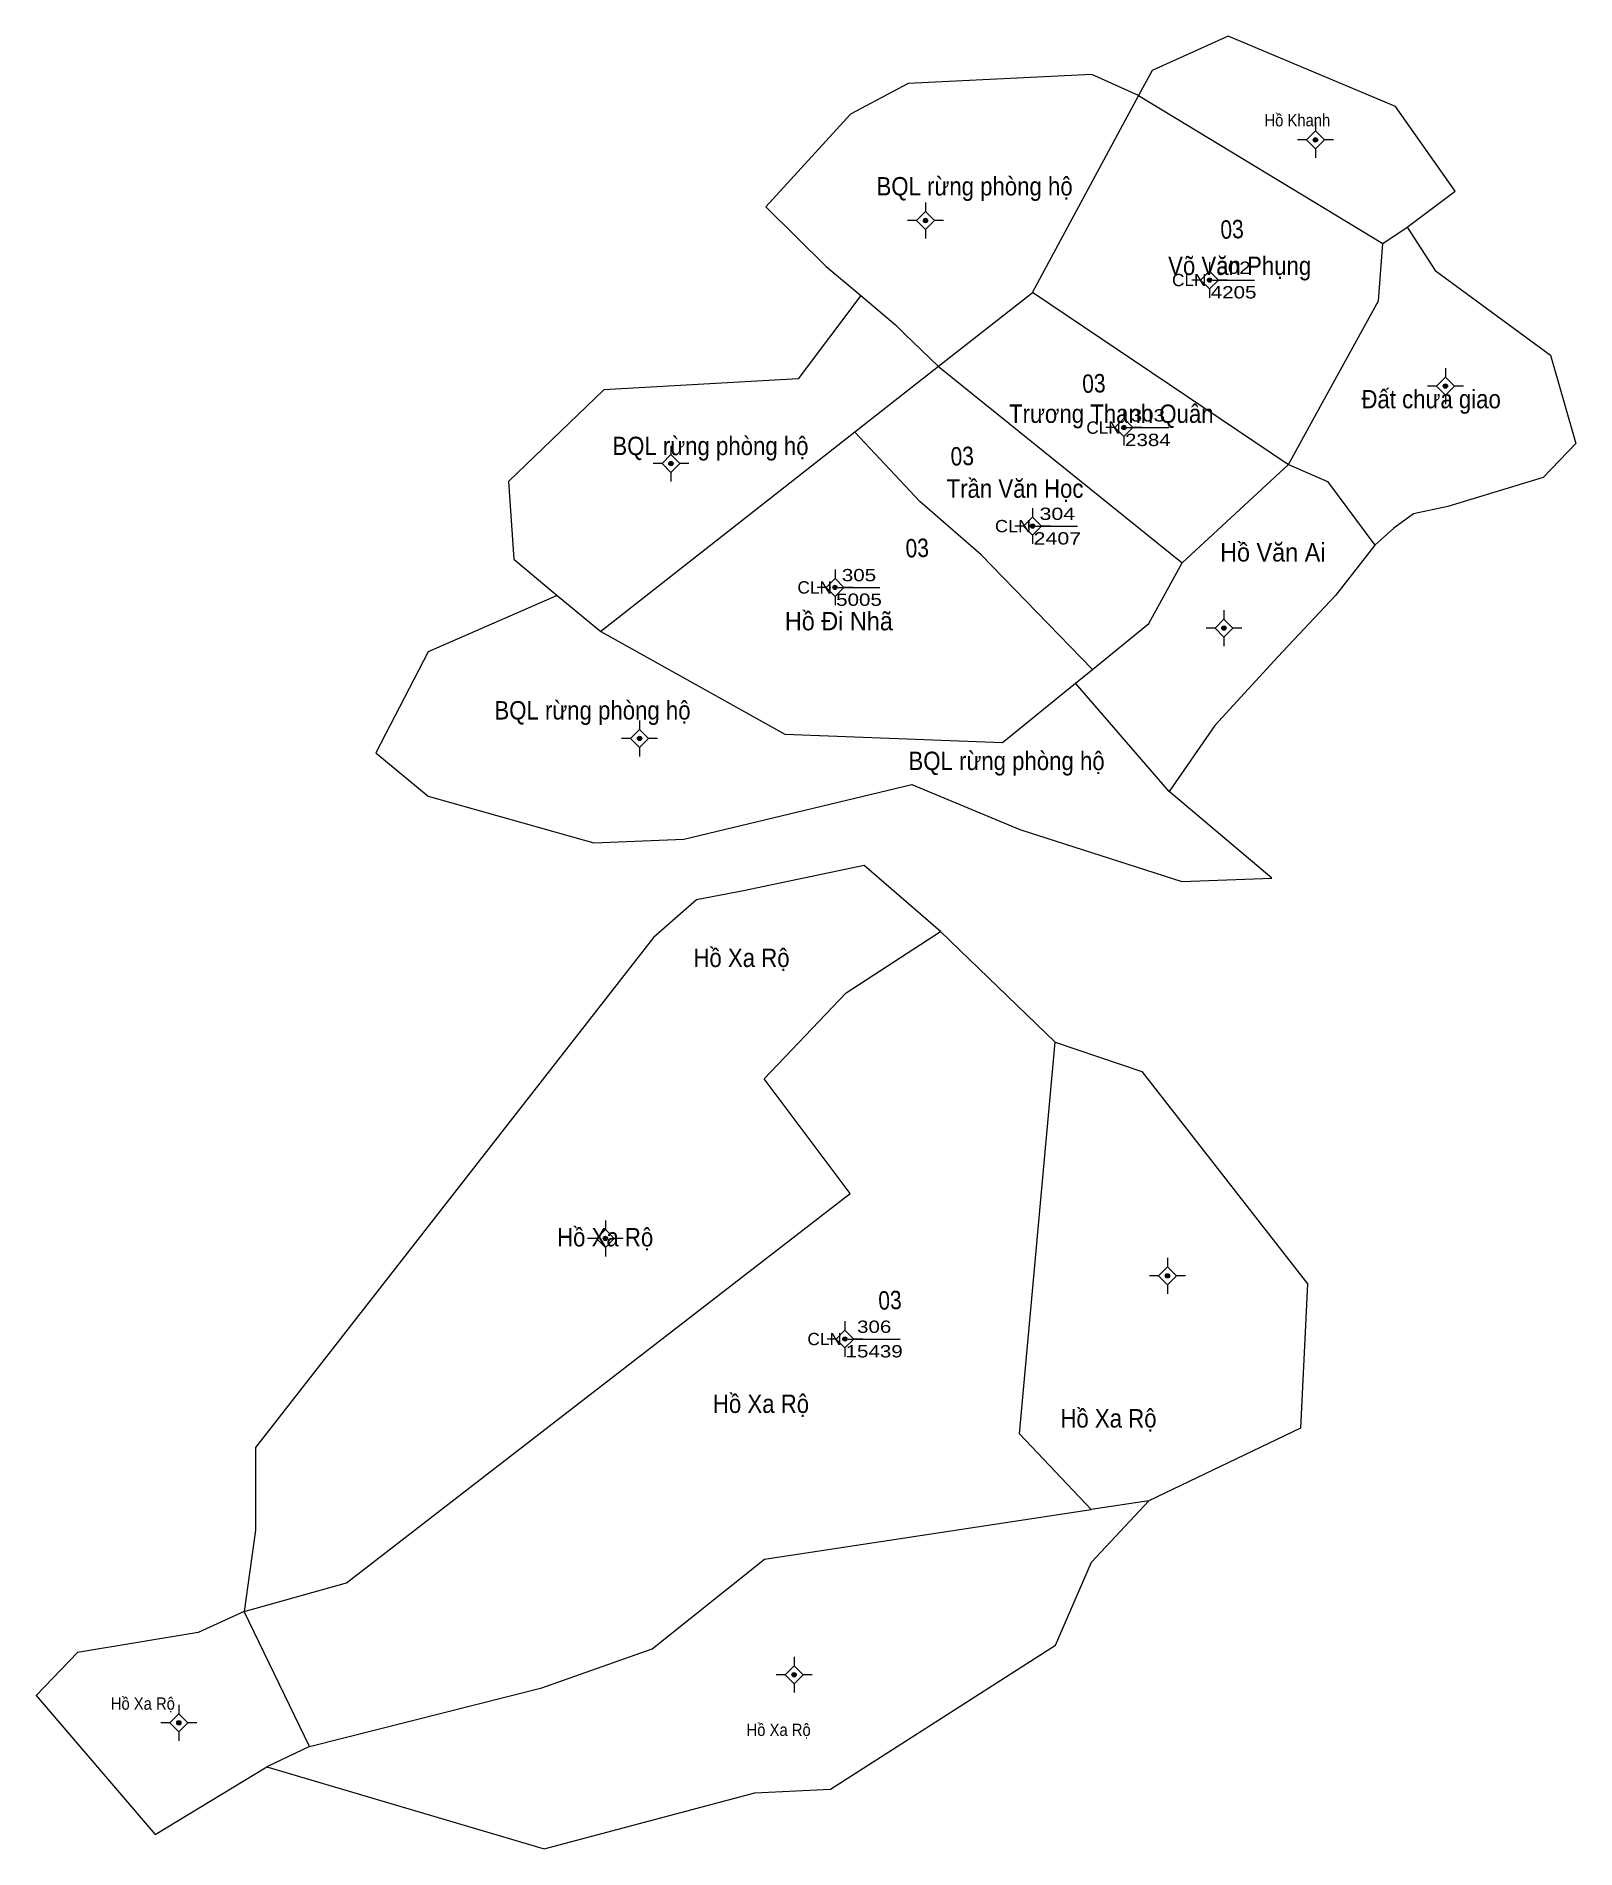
# Model space of a CAD drawing. Header units: metres. Extents: x 533370 to 536838, y 1846187 to 1848171.
# Drawn here: x 535092.3 to 535468.1, y 1846187 to 1846629.6 of the extents above; entities that cross this region are included whole.
import ezdxf
from ezdxf.enums import TextEntityAlignment as Align

# ---------------------------------------------------------------- set-up
doc = ezdxf.new("R2010")
doc.units = ezdxf.units.M
doc.header["$LTSCALE"] = 1.2
for name, color, linetype, lineweight in [('11', 7, 'Continuous', 13), ('13', 7, 'Continuous', 13), ('6', 7, 'Continuous', 13), ('7', 7, 'Continuous', 13)]:
    doc.layers.add(name, color=color, linetype=linetype, lineweight=lineweight)
for name, color, linetype in [('2', 7, 'Continuous'), ('3', 7, 'Continuous'), ('4', 7, 'Continuous'), ('5', 7, 'Continuous')]:
    doc.layers.add(name, color=color, linetype=linetype)

msp = doc.modelspace()

# ---------------------------------------------------------------- texts
at = {"layer": '13', "width": 1.3}
msp.add_text('2407', height=3, dxfattribs=at).set_placement((535341.565, 1846505.49), align=Align.CENTER)
at = {"layer": '2'}
for s, width, p in [('BQL rừng phòng hộ', 0.9, (535321.355, 1846590.71)), ('Võ Văn Phụng', 0.9, (535386.07, 1846571.3)), ('Trương Thanh Quân', 0.9, (535354.74, 1846535.18)), ('Đất chưa giao', 0.9, (535432.815, 1846538.75)), ('BQL rừng phòng hộ', 0.9, (535256.865, 1846527.31)), ('Trần Văn Học', 0.9, (535331.23, 1846516.9)), ('Hồ Văn Ai', 0.95, (535394.155, 1846501.33)), ('Hồ Đi Nhã', 0.95, (535288.215, 1846484.54)), ('BQL rừng phòng hộ', 0.9, (535228.075, 1846462.76)), ('BQL rừng phòng hộ', 0.9, (535329.165, 1846450.41)), ('Hồ Xa Rộ', 0.9, (535264.445, 1846402.33)), ('Hồ Xa Rộ', 0.9, (535231.155, 1846334.11)), ('Hồ Xa Rộ', 0.9, (535269.205, 1846293.45)), ('Hồ Xa Rộ', 0.9, (535354.035, 1846289.88))]:
    msp.add_text(s, height=4.5, dxfattribs=dict(at, width=width)).set_placement(p, align=Align.CENTER)
at = {"layer": '3'}
for width, p in [(1.05, (535377.98, 1846568.57)), (1.05, (535357.05, 1846532.53)), (1.1, (535335.16, 1846508.49)), (1.05, (535286.53, 1846493.52)), (1.05, (535288.96, 1846310))]:
    msp.add_text('CLN', height=3, dxfattribs=dict(at, width=width)).set_placement(p, align=Align.RIGHT)
at = {"layer": '4'}
for s, width, p in [('302', 1.25, (535384.58, 1846571.57)), ('303', 1.25, (535363.65, 1846535.53)), ('304', 1.3, (535341.56, 1846511.49)), ('305', 1.25, (535293.13, 1846496.52)), ('306', 1.25, (535296.84, 1846313))]:
    msp.add_text(s, height=3, dxfattribs=dict(at, width=width)).set_placement(p, align=Align.CENTER)
at = {"layer": '5', "width": 1.25}
for s, p in [('4205', (535384.585, 1846565.57)), ('2384', (535363.655, 1846529.53)), ('5005', (535293.135, 1846490.52)), ('15439', (535296.83, 1846307))]:
    msp.add_text(s, height=3, dxfattribs=at).set_placement(p, align=Align.CENTER)
at = {"layer": '6', "width": 0.9}
for s, p in [('Hồ Khanh', (535400.15, 1846607.59)), ('Hồ Xa Rộ', (535118.29, 1846220.99)), ('Hồ Xa Rộ', (535273.51, 1846214.58))]:
    msp.add_text(s, height=3, dxfattribs=at).set_placement(p, align=Align.CENTER)
at = {"layer": '7', "width": 0.85}
for p in [(535384.286, 1846580.208), (535350.556, 1846542.568), (535318.416, 1846524.828), (535307.426, 1846502.388), (535300.776, 1846318.728)]:
    msp.add_text('03', height=4.5, rotation=2, dxfattribs=at).set_placement(p, align=Align.CENTER)

# ---------------------------------------------------------------- hatches: boundary and pattern name
at = {"layer": '11'}
for points in [[(535405.094, 1846604.29, 1), (535404.044, 1846604.29, 1)], [(535309.894, 1846584.59, 1), (535308.844, 1846584.59, 1)], [(535379.254, 1846570.07, 1), (535378.204, 1846570.07, 1)], [(535436.834, 1846544.16, 1), (535435.784, 1846544.16, 1)], [(535358.324, 1846534.03, 1), (535357.274, 1846534.03, 1)], [(535247.754, 1846525.25, 1), (535246.704, 1846525.25, 1)], [(535336.034, 1846509.99, 1), (535334.984, 1846509.99, 1)], [(535336.034, 1846509.99, 1), (535334.984, 1846509.99, 1)], [(535287.804, 1846495.02, 1), (535286.754, 1846495.02, 1)], [(535382.764, 1846485.08, 1), (535381.714, 1846485.08, 1)], [(535240.084, 1846458.13, 1), (535239.034, 1846458.13, 1)], [(535231.734, 1846336.06, 1), (535230.684, 1846336.06, 1)], [(535368.974, 1846326.93, 1), (535367.924, 1846326.93, 1)], [(535290.234, 1846311.5, 1), (535289.184, 1846311.5, 1)], [(535277.814, 1846229.53, 1), (535276.764, 1846229.53, 1)], [(535127.604, 1846217.78, 1), (535126.554, 1846217.78, 1)]]:
    msp.add_hatch(color=256, dxfattribs=at).paths.add_polyline_path(points)

# ---------------------------------------------------------------- linework, layer by layer
for p, q in [((535404.57, 1846608.66), (535404.57, 1846606.48)), ((535402.38, 1846604.29), (535400.19, 1846604.29)), ((535404.57, 1846602.1), (535404.57, 1846599.92)), ((535408.94, 1846604.29), (535406.76, 1846604.29)), ((535309.37, 1846588.96), (535309.37, 1846586.78)), ((535307.18, 1846584.59), (535305, 1846584.59)), ((535313.74, 1846584.59), (535311.56, 1846584.59)), ((535309.37, 1846582.4), (535309.37, 1846580.22)), ((535378.73, 1846574.44), (535378.73, 1846572.26)), ((535376.54, 1846570.07), (535374.36, 1846570.07)), ((535378.73, 1846567.88), (535378.73, 1846565.7)), ((535383.1, 1846570.07), (535380.92, 1846570.07)), ((535436.31, 1846548.54), (535436.31, 1846546.35)), ((535434.12, 1846544.16), (535431.94, 1846544.16)), ((535436.31, 1846541.97), (535436.31, 1846539.78)), ((535440.69, 1846544.16), (535438.5, 1846544.16)), ((535357.8, 1846538.4), (535357.8, 1846536.22)), ((535355.61, 1846534.03), (535353.43, 1846534.03)), ((535357.8, 1846531.84), (535357.8, 1846529.66)), ((535362.18, 1846534.03), (535359.99, 1846534.03)), ((535247.23, 1846529.62), (535247.23, 1846527.44)), ((535245.04, 1846525.25), (535242.86, 1846525.25)), ((535247.23, 1846523.06), (535247.23, 1846520.88)), ((535251.6, 1846525.25), (535249.42, 1846525.25)), ((535335.51, 1846514.36), (535335.51, 1846512.18)), ((535335.51, 1846514.36), (535335.51, 1846512.18)), ((535333.32, 1846509.99), (535331.14, 1846509.99)), ((535333.32, 1846509.99), (535331.14, 1846509.99)), ((535339.88, 1846509.99), (535337.7, 1846509.99)), ((535339.88, 1846509.99), (535337.7, 1846509.99)), ((535335.51, 1846507.8), (535335.51, 1846505.62)), ((535335.51, 1846507.8), (535335.51, 1846505.62)), ((535287.28, 1846499.4), (535287.28, 1846497.21)), ((535285.09, 1846495.02), (535282.9, 1846495.02)), ((535287.28, 1846492.83), (535287.28, 1846490.64)), ((535291.66, 1846495.02), (535289.47, 1846495.02)), ((535382.24, 1846489.46), (535382.24, 1846487.27)), ((535380.05, 1846485.08), (535377.86, 1846485.08)), ((535382.24, 1846482.89), (535382.24, 1846480.7)), ((535386.62, 1846485.08), (535384.43, 1846485.08)), ((535239.56, 1846462.5), (535239.56, 1846460.32)), ((535237.37, 1846458.13), (535235.19, 1846458.13)), ((535239.56, 1846455.94), (535239.56, 1846453.76)), ((535243.94, 1846458.13), (535241.75, 1846458.13)), ((535231.21, 1846340.44), (535231.21, 1846338.25)), ((535229.02, 1846336.06), (535226.84, 1846336.06)), ((535231.21, 1846333.87), (535231.21, 1846331.68)), ((535235.58, 1846336.06), (535233.4, 1846336.06)), ((535368.45, 1846331.3), (535368.45, 1846329.12)), ((535366.26, 1846326.93), (535364.07, 1846326.93)), ((535368.45, 1846324.74), (535368.45, 1846322.56)), ((535372.82, 1846326.93), (535370.64, 1846326.93)), ((535289.71, 1846315.88), (535289.71, 1846313.69)), ((535287.52, 1846311.5), (535285.34, 1846311.5)), ((535294.08, 1846311.5), (535291.9, 1846311.5)), ((535289.71, 1846309.31), (535289.71, 1846307.12)), ((535277.29, 1846233.9), (535277.29, 1846231.72)), ((535275.1, 1846229.53), (535272.92, 1846229.53)), ((535277.29, 1846227.34), (535277.29, 1846225.16)), ((535281.66, 1846229.53), (535279.48, 1846229.53)), ((535127.08, 1846222.16), (535127.08, 1846219.97)), ((535124.89, 1846217.78), (535122.7, 1846217.78)), ((535131.45, 1846217.78), (535129.27, 1846217.78)), ((535127.08, 1846215.59), (535127.08, 1846213.4))]:
    msp.add_line(p, q, dxfattribs=at)
for points in [[(535404.57, 1846606.48), (535402.38, 1846604.29), (535404.57, 1846602.1), (535406.76, 1846604.29)], [(535309.37, 1846586.78), (535307.18, 1846584.59), (535309.37, 1846582.4), (535311.56, 1846584.59)], [(535378.73, 1846572.26), (535376.54, 1846570.07), (535378.73, 1846567.88), (535380.92, 1846570.07)], [(535436.31, 1846546.35), (535434.12, 1846544.16), (535436.31, 1846541.97), (535438.5, 1846544.16)], [(535357.8, 1846536.22), (535355.61, 1846534.03), (535357.8, 1846531.84), (535359.99, 1846534.03)], [(535247.23, 1846527.44), (535245.04, 1846525.25), (535247.23, 1846523.06), (535249.42, 1846525.25)], [(535335.51, 1846512.18), (535333.32, 1846509.99), (535335.51, 1846507.8), (535337.7, 1846509.99)], [(535335.51, 1846512.18), (535333.32, 1846509.99), (535335.51, 1846507.8), (535337.7, 1846509.99)], [(535287.28, 1846497.21), (535285.09, 1846495.02), (535287.28, 1846492.83), (535289.47, 1846495.02)], [(535382.24, 1846487.27), (535380.05, 1846485.08), (535382.24, 1846482.89), (535384.43, 1846485.08)], [(535239.56, 1846460.32), (535237.37, 1846458.13), (535239.56, 1846455.94), (535241.75, 1846458.13)], [(535231.21, 1846338.25), (535229.02, 1846336.06), (535231.21, 1846333.87), (535233.4, 1846336.06)], [(535368.45, 1846329.12), (535366.26, 1846326.93), (535368.45, 1846324.74), (535370.64, 1846326.93)], [(535289.71, 1846313.69), (535287.52, 1846311.5), (535289.71, 1846309.31), (535291.9, 1846311.5)], [(535277.29, 1846231.72), (535275.1, 1846229.53), (535277.29, 1846227.34), (535279.48, 1846229.53)], [(535127.08, 1846219.97), (535124.89, 1846217.78), (535127.08, 1846215.59), (535129.27, 1846217.78)]]:
    msp.add_lwpolyline(points, close=True, dxfattribs=at)
for centre in [(535404.569, 1846604.29), (535309.369, 1846584.59), (535378.729, 1846570.07), (535436.309, 1846544.16), (535357.799, 1846534.03), (535247.229, 1846525.25), (535335.509, 1846509.99), (535335.509, 1846509.99), (535287.279, 1846495.02), (535382.239, 1846485.08), (535239.559, 1846458.13), (535231.209, 1846336.06), (535368.449, 1846326.93), (535289.709, 1846311.5), (535277.289, 1846229.53), (535127.079, 1846217.78)]:
    msp.add_circle(centre, 0.525, dxfattribs=at)
at = {"layer": '13'}
for p, q in [((535379.48, 1846570.07), (535389.68, 1846570.07)), ((535358.55, 1846534.03), (535368.75, 1846534.03)), ((535336.26, 1846509.99), (535346.46, 1846509.99)), ((535288.03, 1846495.02), (535298.23, 1846495.02)), ((535290.46, 1846311.5), (535303.21, 1846311.5))]:
    msp.add_line(p, q, dxfattribs=at)
at = {"layer": '6'}
for p, q in [((535361.4, 1846615.14), (535421, 1846579)), ((535421, 1846579), (535427, 1846583)), ((535335.5, 1846567.07), (535398, 1846525)), ((535312.55, 1846548.94), (535372, 1846501)), ((535372, 1846501), (535398, 1846525)), ((535398, 1846525), (535407.49, 1846520.88)), ((535407.49, 1846520.88), (535419.1, 1846505.32)), ((535363.87, 1846486.19), (535372, 1846501)), ((535219.48, 1846493.08), (535230.11, 1846484.25)), ((535368.88, 1846445.17), (535346.02, 1846471.66)), ((535313, 1846411), (535341, 1846384)), ((535363.9, 1846272.02), (535349.8, 1846269.87)), ((535159, 1846212), (535143, 1846245)), ((535159, 1846212), (535148.53, 1846207.01))]:
    msp.add_line(p, q, dxfattribs=at)
for points in [[(535427, 1846583), (535438.66, 1846591.76), (535424.15, 1846612.44), (535383.27, 1846629.59), (535364.7, 1846621.26)], [(535361.4, 1846615.14), (535349.97, 1846620.25), (535305.13, 1846618.05), (535291.06, 1846610.58), (535270.42, 1846587.95), (535285.11, 1846573.39), (535293.58, 1846566.25)], [(535364.7, 1846621.26), (535361.4, 1846615.14), (535335.5, 1846567.07)], [(535427, 1846583), (535433.83, 1846572.41), (535461.96, 1846551.73), (535468.12, 1846530.17), (535460.2, 1846521.82), (535436.9, 1846514.78), (535428.55, 1846513.02), (535423.71, 1846509.5), (535419.1, 1846505.32)], [(535398, 1846525), (535404, 1846536), (535420, 1846565), (535421, 1846579)], [(535335.5, 1846567.07), (535335.38, 1846566.85), (535312.55, 1846548.94)], [(535293.58, 1846566.25), (535278.31, 1846545.91), (535230.83, 1846543.27), (535207.53, 1846520.84), (535208.85, 1846501.92), (535219.48, 1846493.08)], [(535293.58, 1846566.25), (535302.05, 1846559.11), (535304.25, 1846556.91), (535312.55, 1846548.94)], [(535312.55, 1846548.94), (535292.12, 1846532.91), (535230.11, 1846484.25)], [(535350.14, 1846475.01), (535323, 1846503), (535308, 1846516), (535292.12, 1846532.91)], [(535419.1, 1846505.32), (535409.43, 1846493), (535395.36, 1846478.05), (535379.97, 1846461.33), (535368.88, 1846445.17)], [(535219.48, 1846493.08), (535187.96, 1846479.26), (535175.21, 1846454.63), (535187.96, 1846444.07), (535228.41, 1846432.63), (535250.39, 1846433.51), (535306.01, 1846446.93), (535332.39, 1846435.93), (535371.96, 1846423.18), (535393.94, 1846424.06), (535368.88, 1846445.17)], [(535230.11, 1846484.25), (535274.99, 1846459.17), (535328.18, 1846457.13), (535346.02, 1846471.66)], [(535346.02, 1846471.66), (535350.14, 1846475.01), (535363.87, 1846486.19)], [(535313, 1846411), (535294.37, 1846427.12), (535264.92, 1846420.97), (535253.49, 1846418.77), (535242.94, 1846409.53), (535145.78, 1846285.05), (535145.78, 1846264.81), (535143, 1846245)], [(535143, 1846245), (535168, 1846252), (535291, 1846347), (535270, 1846375), (535290, 1846396), (535313, 1846411)], [(535349.8, 1846269.87), (535332.28, 1846288.37), (535341, 1846384)], [(535341, 1846384), (535362.22, 1846376.85), (535402.67, 1846324.94), (535400.91, 1846289.75), (535363.9, 1846272.02)], [(535148.53, 1846207.01), (535216.24, 1846187.04), (535267.68, 1846200.68), (535286.15, 1846201.56), (535341.11, 1846236.76), (535349.9, 1846256.99), (535363.9, 1846272.02)], [(535159, 1846212), (535215.68, 1846226.33), (535242.66, 1846235.82), (535270.03, 1846257.72), (535349.8, 1846269.87)], [(535143, 1846245), (535131.83, 1846239.83), (535102.38, 1846234.99), (535092.27, 1846224.43), (535121.28, 1846190.56), (535148.53, 1846207.01)]]:
    msp.add_lwpolyline(points, dxfattribs=at)

msp.set_redraw_order([(e.dxf.handle, doc.entitydb.next_handle()) for e in msp.query("TEXT MTEXT ATTDEF DIMENSION ARC_DIMENSION")])  # texts and dimensions are drawn at this point

doc.saveas('drawing.dxf')
